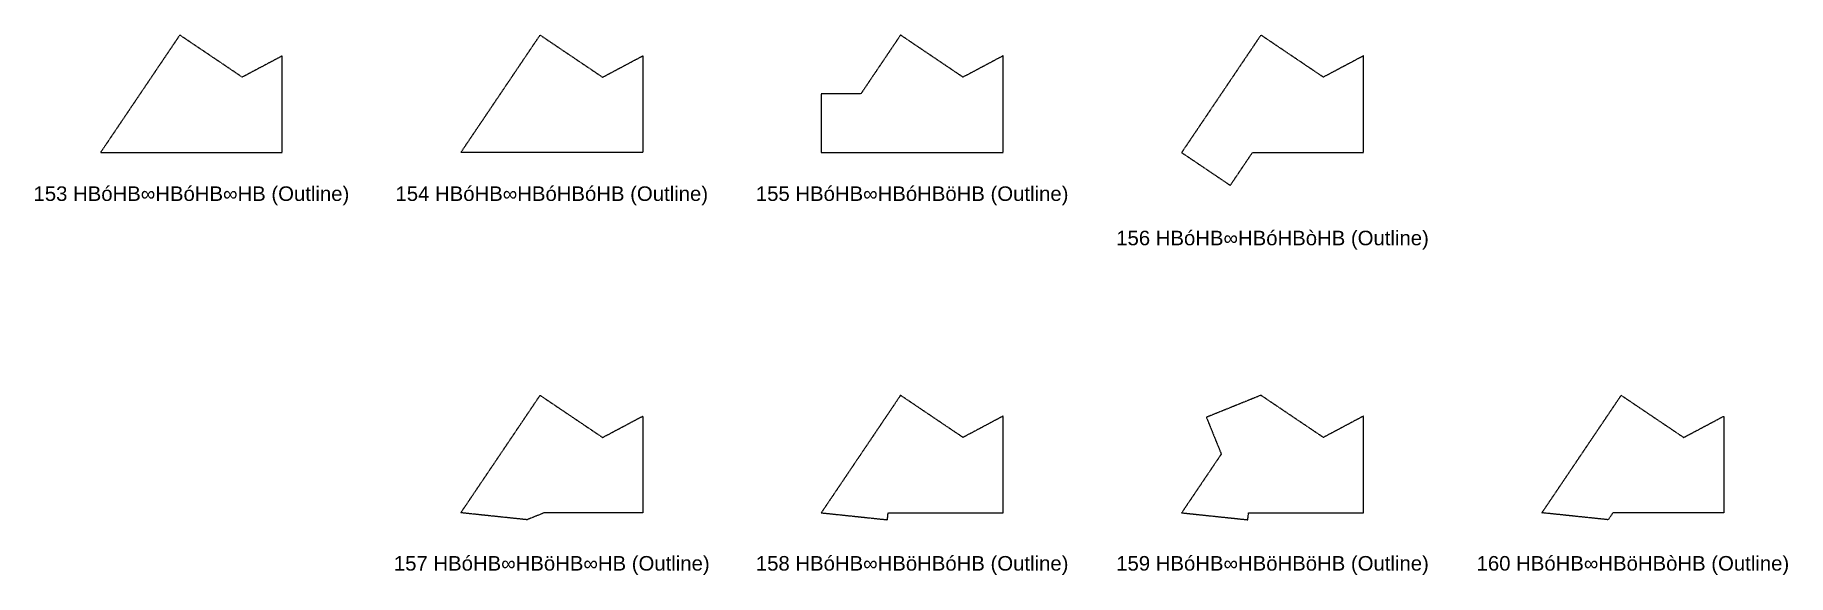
# Model space of a CAD drawing. Header units: millimetres. Extents: x 123348 to 671342, y -3335564 to 24518.
# Drawn here: x 348484 to 493093, y -1594005 to -1549451 of the extents above; entities that cross this region are included whole.
import ezdxf
from ezdxf.enums import TextEntityAlignment as Align

# ---------------------------------------------------------------- set-up
doc = ezdxf.new("R2010")
doc.units = ezdxf.units.MM
doc.linetypes.add('DASHED', pattern=[19.05, 12.7, -6.35])
doc.styles.add('Arial', font='arial.ttf')

msp = doc.modelspace()

# ---------------------------------------------------------------- texts
at = {"linetype": 'DASHED', "ltscale": 100, "style": 'Arial'}
for s, p in [('153 HBóHB∞HBóHB∞HB (Outline)', (361382, -1562539)), ('154 HBóHB∞HBóHBóHB (Outline)', (391112, -1562539)), ('155 HBóHB∞HBóHBöHB (Outline)', (420842, -1562539)), ('156 HBóHB∞HBóHBòHB (Outline)', (450572, -1566198)), ('157 HBóHB∞HBöHB∞HB (Outline)', (391112, -1593044)), ('158 HBóHB∞HBöHBóHB (Outline)', (420842, -1593044)), ('159 HBóHB∞HBöHBöHB (Outline)', (450572, -1593044)), ('160 HBóHB∞HBöHBòHB (Outline)', (480302, -1593044))]:
    msp.add_text(s, height=1200, dxfattribs=at).set_placement(p, align=Align.MIDDLE_CENTER)

# ---------------------------------------------------------------- linework, layer by layer
at = {"linetype": 'DASHED'}
for points in [[(360422, -1549451), (353882, -1559146), (368882, -1559146), (368882, -1551170), (365576, -1552928)], [(395306, -1552928), (398612, -1551170), (398612, -1559146), (383612, -1559146), (390152, -1549451)], [(413342, -1559146), (428342, -1559146), (428342, -1551170), (425036, -1552928), (419882, -1549451), (416612, -1554299), (413342, -1554299)], [(447091, -1561857), (448919, -1559146), (458072, -1559146), (458072, -1551170), (454766, -1552928), (449612, -1549451), (443072, -1559146)], [(395306, -1582658), (398612, -1580900), (398612, -1588876), (390493, -1588876), (389072, -1589450), (383612, -1588876), (390152, -1579181)], [(418802, -1589450), (418863, -1588876), (428342, -1588876), (428342, -1580900), (425036, -1582658), (419882, -1579181), (413342, -1588876)], [(448532, -1589450), (448593, -1588876), (458072, -1588876), (458072, -1580900), (454766, -1582658), (449612, -1579181), (445117, -1580997), (446342, -1584029), (443072, -1588876)], [(484496, -1582658), (487802, -1580900), (487802, -1588876), (478649, -1588876), (478262, -1589450), (472802, -1588876), (479341, -1579181)]]:
    msp.add_lwpolyline(points, close=True, dxfattribs=at)

msp.set_redraw_order([(e.dxf.handle, doc.entitydb.next_handle()) for e in msp.query("TEXT MTEXT ATTDEF DIMENSION ARC_DIMENSION")])  # texts and dimensions are drawn at this point

doc.saveas('drawing.dxf')
